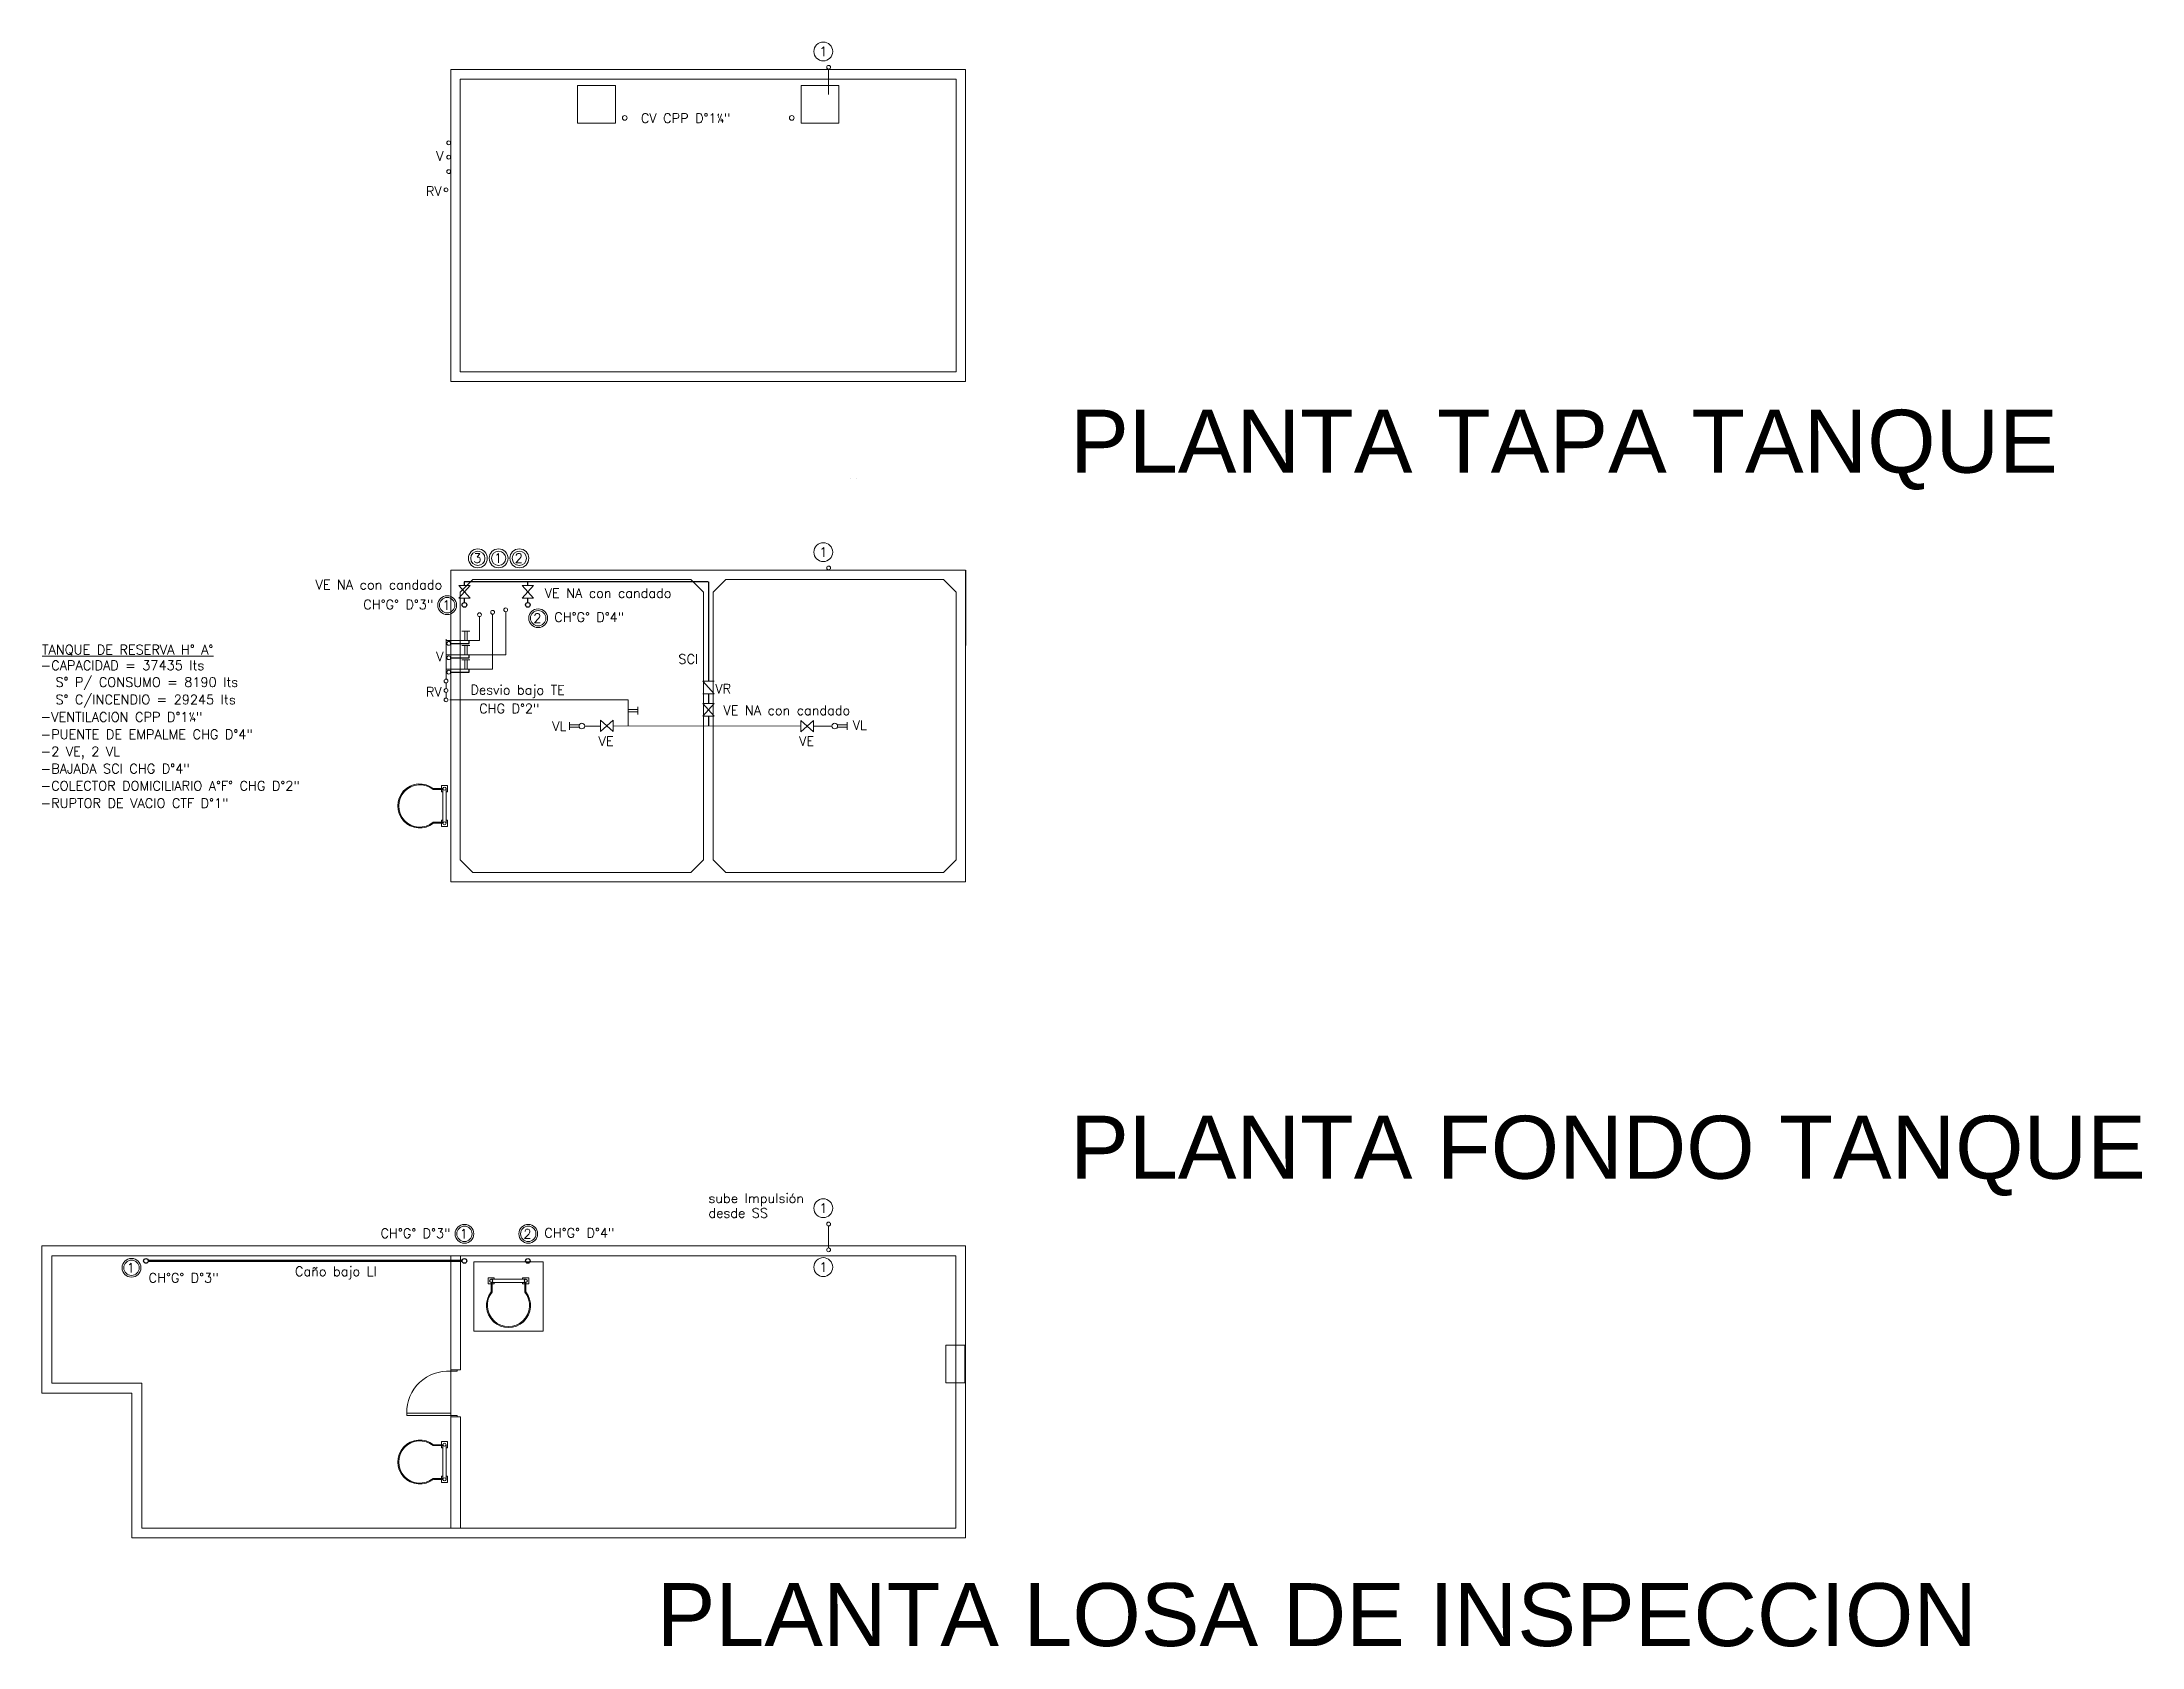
# Model space of a CAD drawing. Header units: millimetres. Extents: x 917 to 1168, y -421 to -23.
# Drawn here: x 1008.09 to 1041.43, y -92.29 to -66.81 of the extents above; entities that cross this region are included whole.
import ezdxf
from ezdxf.enums import TextEntityAlignment as Align

# ---------------------------------------------------------------- set-up
doc = ezdxf.new("R2010")
doc.units = ezdxf.units.MM
doc.header["$LTSCALE"] = 0.1
doc.linetypes.add('ACAD_ISO02W100', pattern=[15, 12, -3])
doc.linetypes.add('CONTINUA', pattern=[0])
doc.layers.get('0').update_dxf_attribs({"lineweight": 5})
for name, color, linetype, lineweight in [('00-Agua Fria', 5, 'ACAD_ISO02W100', 20), ('00-Texto AF', 7, 'Continuous', 18), ('00_Incendio_Cañeria', 1, 'Continuous', 30), ('00_Incendio_Montantes', 1, 'Continuous', 30), ('00_Incendio_Numeracion Montantes', 1, 'Continuous', 30), ('00_Incendio_Textos', 7, 'Continuous', 13), ('Incendio', 10, 'ACAD_ISO02W100', 35), ('Incendio - Texto', 11, 'Continuous', 18), ('Tanque Agua - Texto', 7, 'Continuous', 18), ('Ventilaciones - Agua', 70, 'Continuous', 30)]:
    doc.layers.add(name, color=color, linetype=linetype, lineweight=lineweight)
doc.styles.add('Romans', font='romans.shx')
doc.styles.get("Standard").update_dxf_attribs({"font": 'arial.ttf'})

msp = doc.modelspace()

# ---------------------------------------------------------------- texts
at = {"color": 8, "char_height": 1, "attachment_point": 1}
for s, insert in [('PLANTA TAPA TANQUE', (1024.413, -72.649)), ('PLANTA FONDO TANQUE', (1024.413, -83.859)), ('PLANTA LOSA DE INSPECCION', (1017.849, -91.28))]:
    msp.add_mtext_dynamic_manual_height_columns(s, width=25.75024, gutter_width=12.5, heights=[0], dxfattribs=dict(at, insert=insert))
at = {"layer": '00-Texto AF', "style": 'Romans'}
for s, rotation, p in [('1', 360, (1020.494, -66.96)), ('1', 360, (1020.494, -74.91)), ('1', 360, (1020.494, -85.327)), ('Caño bajo LI', 0, (1012.757, -86.329)), ('1', 360, (1020.494, -86.262))]:
    msp.add_text(s, height=0.15, rotation=rotation, dxfattribs=at).set_placement(p, align=Align.MIDDLE_CENTER)
for s, p in [('CV CPP D°1¼"', (1018.309, -68.02)), ('V', (1014.408, -68.62)), ('RV', (1014.311, -69.18)), ('V', (1014.408, -76.568)), ('RV', (1014.311, -77.128)), ('VL', (1016.303, -77.672)), ('VL', (1021.074, -77.656)), ('VE', (1017.045, -77.911)), ('VE', (1020.229, -77.912))]:
    msp.add_text(s, height=0.15, dxfattribs=at).set_placement(p, align=Align.MIDDLE_CENTER)
for s, p in [('3', (1014.937, -75.08)), ('1', (1015.266, -75.08)), ('2', (1015.595, -75.08))]:
    msp.add_text(s, height=0.15, rotation=360, dxfattribs=at).set_placement(p)
at = {"layer": '00-Texto AF', "color": 7, "style": 'Romans'}
for s, p in [('SCI', (1018.352, -76.607)), ('VR', (1018.905, -77.079))]:
    msp.add_text(s, height=0.15, dxfattribs=at).set_placement(p, align=Align.MIDDLE_CENTER)
at = {"layer": '00-Texto AF', "style": 'Romans'}
for s, p in [('CHG D°2"', (1015.031, -77.469)), ('sube Impulsión', (1018.671, -85.244)), ('desde SS', (1018.671, -85.478))]:
    msp.add_text(s, height=0.15, dxfattribs=at).set_placement(p)
at = {"layer": '00-Texto AF', "insert": (1015.641, -77.222), "char_height": 0.15, "width": 1.87137, "attachment_point": 8, "rotation": 359.779, "style": 'Romans'}
msp.add_mtext('\\A1;Desvio bajo TE', dxfattribs=at)
at = {"layer": '00_Incendio_Textos', "lineweight": 18, "char_height": 0.15, "attachment_point": 3}
for s, insert in [('\\A1;{\\Fromans|c0;CH°G° D°3\\H1x;"}', (1014.304, -75.667)), ('\\A1;{\\Fromans|c0;CH°G° D°4"}', (1017.335, -75.868)), ('\\A1;{\\Fromans|c0;CH°G° D°3\\H1x;"}', (1014.578, -85.65)), ('\\A1;{\\Fromans|c0;CH°G° D°4"}', (1017.178, -85.644)), ('\\A1;{\\Fromans|c0;CH°G° D°3\\H1x;"}', (1010.896, -86.358))]:
    msp.add_mtext_dynamic_manual_height_columns(s, width=1.33303, gutter_width=12.5, heights=[0], dxfattribs=dict(at, insert=insert))
at = {"layer": '00_Incendio_Textos', "color": 7, "style": 'Romans', "flags": 8}
for tag, p in [('1', (1014.511, -75.752)), ('2', (1015.955, -75.959)), ('1', (1014.786, -85.734)), ('2', (1015.798, -85.734)), ('1', (1009.501, -86.273))]:
    msp.add_attdef(tag, text='1', height=0.15, dxfattribs=at).set_placement(p, align=Align.MIDDLE_CENTER)
at = {"layer": 'Incendio - Texto', "color": 7, "style": 'Romans'}
for p in [(1013.44, -75.426), (1017.078, -75.56), (1019.915, -77.422)]:
    msp.add_text('VE NA con candado', height=0.15, dxfattribs=at).set_placement(p, align=Align.MIDDLE_CENTER)
at = {"layer": 'Tanque Agua - Texto', "style": 'Romans'}
for s, p in [('%%UTANQUE DE RESERVA H° A°', (1008.093, -76.533)), ('-CAPACIDAD = 37435 lts', (1008.071, -76.783)), ('  S° P/ CONSUMO = 8190 lts', (1008.1, -77.048)), ('  S° C/INCENDIO = 29245 lts', (1008.1, -77.326)), ('-VENTILACION CPP D°1¼"', (1008.071, -77.602)), ('-PUENTE DE EMPALME CHG D°4"', (1008.071, -77.878)), ('-2 VE, 2 VL', (1008.071, -78.15)), ('-BAJADA SCI CHG D°4"', (1008.071, -78.423)), ('-COLECTOR DOMICILIARIO A°F° CHG D°2"', (1008.071, -78.695)), ('-RUPTOR DE VACIO CTF D°1"', (1008.071, -78.971))]:
    msp.add_text(s, height=0.15, dxfattribs=at).set_placement(p)

# ---------------------------------------------------------------- blocks, each defined once
blk = doc.blocks.new('T1-TE-2020')
at = {"color": 8, "lineweight": 5}
for p, q in [((4113.769, 1510.561), (4113.77, 1510.561)), ((4113.87, 1510.561), (4113.871, 1510.561)), ((4115.598, 1506.184), (4115.599, 1507.784)), ((4107.426, 1506.233), (4107.426, 1506.076)), ((4107.576, 1506.103), (4107.576, 1506.233)), ((4115.458, 1504.153), (4109.376, 1504.153))]:
    blk.add_line(p, q, dxfattribs=at)
at = {"color": 8}
blk.add_line((4115.6, 1507.905), (4115.601, 1509.103), dxfattribs=at)
for points in [[(4107.426, 1504.153), (4115.598, 1504.153), (4115.598, 1509.103), (4107.426, 1509.103)], [(4111.437, 1504.503), (4111.437, 1508.753), (4111.237, 1508.953), (4107.776, 1508.953), (4107.576, 1508.753), (4107.576, 1504.503), (4107.776, 1504.303), (4111.237, 1504.303)], [(4111.793, 1504.303), (4115.248, 1504.303), (4115.448, 1504.503), (4115.448, 1508.753), (4115.248, 1508.953), (4111.793, 1508.953), (4111.593, 1508.753), (4111.593, 1504.503)]]:
    blk.add_lwpolyline(points, close=True, dxfattribs=at)
blk = doc.blocks.new('LLP')
at = {"layer": '00-Agua Fria', "color": 0, "linetype": 'Continuous', "lineweight": 20}
for p, q in [((-1, 2.4), (1, 2.4)), ((-0.3, 2.4), (-0.3, 0)), ((0.3, 2.4), (0.3, 0))]:
    blk.add_line(p, q, dxfattribs=at)
blk = doc.blocks.new('2-Losa Inspeccion final')
at = {"color": 8, "lineweight": 18}
for p, q in [((745.435, -174.947), (745.435, -172.611)), ((745.435, -172.611), (760.097, -172.611)), ((760.097, -172.611), (760.097, -177.246)), ((745.435, -172.755), (745.435, -174.947)), ((745.591, -174.791), (745.591, -172.767)), ((745.591, -172.767), (759.941, -172.767)), ((751.924, -177.09), (751.924, -172.767)), ((752.08, -174.575), (752.08, -172.767)), ((759.941, -172.767), (759.941, -177.09)), ((760.082, -174.186), (759.782, -174.186)), ((759.782, -174.186), (759.782, -174.639)), ((760.082, -174.256), (760.082, -174.186)), ((760.082, -174.269), (760.082, -174.256)), ((760.082, -174.27), (760.082, -174.269)), ((760.082, -174.273), (760.082, -174.27)), ((760.082, -174.786), (760.082, -174.273)), ((752.024, -174.575), (751.924, -174.575)), ((751.924, -174.575), (751.924, -174.6)), ((751.924, -174.575), (752.08, -174.575)), ((751.924, -174.6), (752.024, -174.6)), ((752.024, -174.6), (752.024, -174.575)), ((759.782, -174.639), (759.782, -174.64)), ((759.782, -174.64), (759.782, -174.641)), ((759.782, -174.641), (759.782, -174.656)), ((759.782, -174.656), (759.782, -174.786)), ((746.863, -174.947), (745.435, -174.947)), ((745.435, -174.947), (746.863, -174.947)), ((747.019, -174.791), (745.591, -174.791)), ((746.863, -177.246), (746.863, -174.947)), ((746.863, -174.947), (746.863, -177.246)), ((747.019, -177.09), (747.019, -174.791)), ((759.782, -174.786), (760.082, -174.786)), ((751.924, -175.265), (751.224, -175.265)), ((751.224, -175.265), (751.224, -175.3)), ((751.224, -175.3), (751.924, -175.3)), ((751.924, -175.3), (751.924, -175.265)), ((752.024, -175.3), (751.924, -175.3)), ((751.924, -175.3), (751.924, -175.325)), ((751.924, -175.325), (752.024, -175.325)), ((751.924, -175.325), (752.08, -175.325)), ((752.024, -175.325), (752.024, -175.3)), ((752.08, -177.09), (752.08, -175.325)), ((760.097, -177.246), (746.863, -177.246)), ((759.941, -177.09), (747.019, -177.09))]:
    blk.add_line(p, q, dxfattribs=at)
at = {"color": 8, "linetype": 'Continuous'}
blk.add_lwpolyline([(752.29, -172.864), (753.39, -172.864), (753.39, -173.964), (752.29, -173.964)], close=True, dxfattribs=at)
for points in [[(753.115, -173.189), (753.115, -173.339, -2.060023), (752.565, -173.339), (752.565, -173.189)], [(753.1, -173.189), (753.1, -173.344, -2.100947), (752.58, -173.344), (752.58, -173.189)], [(751.799, -176.316), (751.649, -176.316, -2.060023), (751.649, -175.766), (751.799, -175.766)], [(751.799, -176.301), (751.644, -176.301, -2.100947), (751.644, -175.781), (751.799, -175.781)]]:
    blk.add_lwpolyline(points, format="xyb", dxfattribs=at)
at = {"color": 8}
for points in [[(752.615, -173.189), (752.615, -173.214), (752.515, -173.214), (752.515, -173.114), (752.615, -173.114), (752.615, -173.139)], [(753.115, -173.139), (752.565, -173.139)], [(752.565, -173.189), (753.115, -173.189)], [(753.065, -173.189), (753.065, -173.214), (753.165, -173.214), (753.165, -173.114), (753.065, -173.114), (753.065, -173.139)], [(751.799, -175.816), (751.774, -175.816), (751.774, -175.716), (751.874, -175.716), (751.874, -175.816), (751.849, -175.816)], [(751.799, -175.766), (751.799, -176.316)], [(751.849, -176.316), (751.849, -175.766)], [(751.799, -176.266), (751.774, -176.266), (751.774, -176.366), (751.874, -176.366), (751.874, -176.266), (751.849, -176.266)]]:
    blk.add_lwpolyline(points, dxfattribs=at)
for centre in [(752.565, -173.164), (753.115, -173.164), (751.824, -175.766), (751.824, -176.316)]:
    blk.add_circle(centre, 0.025, dxfattribs=at)
at = {"color": 8, "lineweight": 18}
blk.add_arc((751.878, -175.252), 0.653, 85.8984, 181.164, dxfattribs=at)

# ---------------------------------------------------------------- linework, layer by layer
at = {"color": 8, "lineweight": 5}
for points in [[(1014.581, -67.248), (1022.754, -67.248), (1022.754, -72.198), (1014.581, -72.198)], [(1014.731, -67.398), (1022.604, -67.398), (1022.604, -72.048), (1014.731, -72.048)]]:
    msp.add_lwpolyline(points, close=True, dxfattribs=at)
at = {"color": 8, "linetype": 'Continuous'}
for points in [[(1014.456, -79.215), (1014.306, -79.215, -2.060023), (1014.306, -78.665), (1014.456, -78.665)], [(1014.456, -79.2), (1014.301, -79.2, -2.100947), (1014.301, -78.68), (1014.456, -78.68)]]:
    msp.add_lwpolyline(points, format="xyb", dxfattribs=at)
at = {"color": 8}
for points in [[(1014.456, -78.715), (1014.431, -78.715), (1014.431, -78.615), (1014.531, -78.615), (1014.531, -78.715), (1014.506, -78.715)], [(1014.456, -78.665), (1014.456, -79.215)], [(1014.506, -79.215), (1014.506, -78.665)], [(1014.456, -79.165), (1014.431, -79.165), (1014.431, -79.265), (1014.531, -79.265), (1014.531, -79.165), (1014.506, -79.165)]]:
    msp.add_lwpolyline(points, dxfattribs=at)
for centre in [(1014.481, -78.665), (1014.481, -79.215)]:
    msp.add_circle(centre, 0.025, dxfattribs=at)
at = {"layer": '00-Agua Fria', "linetype": 'ACAD_ISO02W100'}
for p, q in [((1014.506, -77.081), (1014.506, -76.981)), ((1014.506, -77.231), (1014.506, -77.131))]:
    msp.add_line(p, q, dxfattribs=at)
at = {"layer": '00-Agua Fria', "ltscale": 3}
for p, q in [((1016.956, -77.76), (1017.156, -77.58)), ((1020.34, -77.761), (1020.14, -77.581))]:
    msp.add_line(p, q, dxfattribs=at)
at = {"layer": '00-Agua Fria', "linetype": 'Continuous'}
for points in [[(1020.579, -67.241), (1020.579, -67.645)], [(1020.579, -85.608), (1020.579, -85.957)]]:
    msp.add_lwpolyline(points, dxfattribs=at)
at = {"layer": '00-Agua Fria', "linetype": 'CONTINUA'}
for points in [[(1017.195, -67.499), (1017.195, -68.099), (1016.595, -68.099), (1016.595, -67.499)], [(1020.141, -67.499), (1020.141, -68.099), (1020.741, -68.099), (1020.741, -67.499)]]:
    msp.add_lwpolyline(points, close=True, dxfattribs=at)
at = {"layer": '00-Agua Fria', "ltscale": 3}
for points in [[(1015.036, -75.933), (1015.036, -76.313)], [(1015.245, -75.895), (1015.245, -76.77)], [(1015.453, -75.856), (1015.453, -76.542)], [(1014.506, -76.926), (1014.506, -76.294)], [(1015.036, -76.313), (1014.506, -76.313)], [(1015.453, -76.542), (1014.506, -76.542)], [(1015.245, -76.77), (1014.506, -76.77)], [(1014.565, -77.256), (1017.398, -77.255), (1017.399, -77.67)], [(1016.956, -77.76), (1016.956, -77.58), (1017.156, -77.76), (1017.156, -77.58)], [(1017.057, -77.671), (1017.053, -77.671)], [(1020.14, -77.671), (1017.156, -77.67)], [(1020.34, -77.761), (1020.34, -77.581), (1020.14, -77.761), (1020.14, -77.581)], [(1016.956, -77.671), (1016.707, -77.671)], [(1020.24, -77.671), (1020.24, -77.671)], [(1020.631, -77.671), (1020.34, -77.671)]]:
    msp.add_lwpolyline(points, dxfattribs=at)
at = {"layer": '00-Agua Fria', "linetype": 'CONTINUA', "lineweight": 20}
for centre, radius in [((1020.494, -66.96), 0.15), ((1020.579, -67.211), 0.03), ((1015.011, -75.008), 0.15), ((1015.011, -75.008), 0.113), ((1015.34, -75.008), 0.15), ((1015.34, -75.008), 0.113), ((1015.669, -75.008), 0.15), ((1015.669, -75.008), 0.113), ((1020.494, -74.91), 0.15), ((1020.579, -75.161), 0.03), ((1015.036, -75.903), 0.03), ((1015.245, -75.865), 0.03), ((1015.453, -75.826), 0.03), ((1014.506, -76.956), 0.03), ((1014.506, -77.256), 0.03), ((1016.662, -77.671), 0.045), ((1020.676, -77.671), 0.045), ((1020.494, -85.327), 0.15), ((1020.579, -85.578), 0.03), ((1020.579, -85.987), 0.03), ((1020.494, -86.262), 0.15)]:
    msp.add_circle(centre, radius, dxfattribs=at)
at = {"layer": '00_Incendio_Cañeria', "lineweight": 50}
msp.add_lwpolyline([(1009.779, -86.164), (1014.761, -86.164)], dxfattribs=at)
at = {"layer": '00_Incendio_Montantes', "lineweight": 20, "ltscale": 3}
msp.add_line((1018.58, -77.315), (1018.76, -77.515), dxfattribs=at)
at = {"layer": '00_Incendio_Montantes'}
for points in [[(1018.667, -75.383), (1014.796, -75.383)], [(1014.798, -75.442), (1014.798, -75.383)], [(1014.798, -75.71), (1014.798, -75.642)], [(1015.804, -75.442), (1015.804, -75.383)], [(1015.804, -75.71), (1015.804, -75.642)], [(1018.67, -75.383), (1018.67, -76.96)], [(1018.67, -77.16), (1018.67, -77.315)], [(1018.67, -77.515), (1018.67, -77.67)]]:
    msp.add_lwpolyline(points, dxfattribs=at)
at = {"layer": '00_Incendio_Montantes', "lineweight": 20, "ltscale": 3}
for points in [[(1018.58, -77.16), (1018.76, -77.16), (1018.58, -76.96), (1018.76, -76.96)], [(1018.58, -77.315), (1018.76, -77.315), (1018.58, -77.515), (1018.76, -77.515)]]:
    msp.add_lwpolyline(points, dxfattribs=at)
at = {"layer": '00_Incendio_Montantes', "lineweight": 25}
for centre in [(1014.798, -75.747), (1015.804, -75.747), (1009.742, -86.164), (1014.798, -86.164), (1015.804, -86.164)]:
    msp.add_circle(centre, 0.037, dxfattribs=at)
at = {"layer": '00_Incendio_Numeracion Montantes', "lineweight": 20}
for centre, radius in [((1014.524, -75.752), 0.149), ((1014.524, -75.752), 0.122), ((1015.968, -75.959), 0.149), ((1015.968, -75.959), 0.122), ((1014.798, -85.734), 0.149), ((1014.798, -85.734), 0.122), ((1015.811, -85.734), 0.149), ((1015.811, -85.734), 0.122), ((1009.513, -86.273), 0.149), ((1009.513, -86.273), 0.122)]:
    msp.add_circle(centre, radius, dxfattribs=at)
at = {"layer": 'Incendio', "linetype": 'Continuous', "lineweight": 20, "ltscale": 3}
for p, q in [((1014.708, -75.642), (1014.888, -75.442)), ((1015.714, -75.642), (1015.894, -75.442))]:
    msp.add_line(p, q, dxfattribs=at)
for points in [[(1014.708, -75.642), (1014.888, -75.642), (1014.708, -75.442), (1014.888, -75.442)], [(1015.714, -75.642), (1015.894, -75.642), (1015.714, -75.442), (1015.894, -75.442)]]:
    msp.add_lwpolyline(points, dxfattribs=at)
at = {"layer": 'Ventilaciones - Agua', "lineweight": 25}
for points in [[(1014.578, -76.359), (1014.871, -76.359), (1014.871, -76.313)], [(1014.578, -76.587), (1014.871, -76.587), (1014.871, -76.542)], [(1014.578, -76.816), (1014.871, -76.816), (1014.871, -76.77)]]:
    msp.add_lwpolyline(points, dxfattribs=at)
at = {"layer": 'Ventilaciones - Agua', "lineweight": 20}
for centre, radius in [((1017.342, -68.016), 0.0375), ((1019.994, -68.016), 0.0375), ((1014.548, -68.411), 0.03), ((1014.548, -68.639), 0.03), ((1014.548, -68.868), 0.03), ((1014.506, -69.158), 0.03), ((1014.548, -76.359), 0.03), ((1014.548, -76.587), 0.03), ((1014.548, -76.816), 0.03), ((1014.506, -77.106), 0.03)]:
    msp.add_circle(centre, radius, dxfattribs=at)

# ---------------------------------------------------------------- block references
at = {"color": 8}
msp.add_blockref('T1-TE-2020', (-3092.845, -1584.299), dxfattribs=at)
at = {"color": 2, "linetype": 'CONTINUA', "lineweight": 13}
msp.add_blockref('2-Losa Inspeccion final', (262.657, 86.684), dxfattribs=at)
at = {"layer": '00-Agua Fria', "xscale": -0.0625, "yscale": 0.0625, "zscale": 0.0625}
for p in [(1014.821, -76.313), (1014.821, -76.542), (1014.821, -76.77)]:
    msp.add_blockref('LLP', p, dxfattribs=at)
at = {"layer": '00-Agua Fria', "yscale": 0.0625, "zscale": 0.0625}
for p, xscale, rotation in [((1016.617, -77.671), 0.0625, 90), ((1017.398, -77.427), 0.0625, 269.9999999999798), ((1020.721, -77.671), -0.0625, 270.0000000000202)]:
    msp.add_blockref('LLP', p, dxfattribs=dict(at, xscale=xscale, rotation=rotation))

msp.set_redraw_order([(e.dxf.handle, doc.entitydb.next_handle()) for e in msp.query("TEXT MTEXT ATTDEF DIMENSION ARC_DIMENSION")])  # texts and dimensions are drawn at this point

doc.saveas('drawing.dxf')
